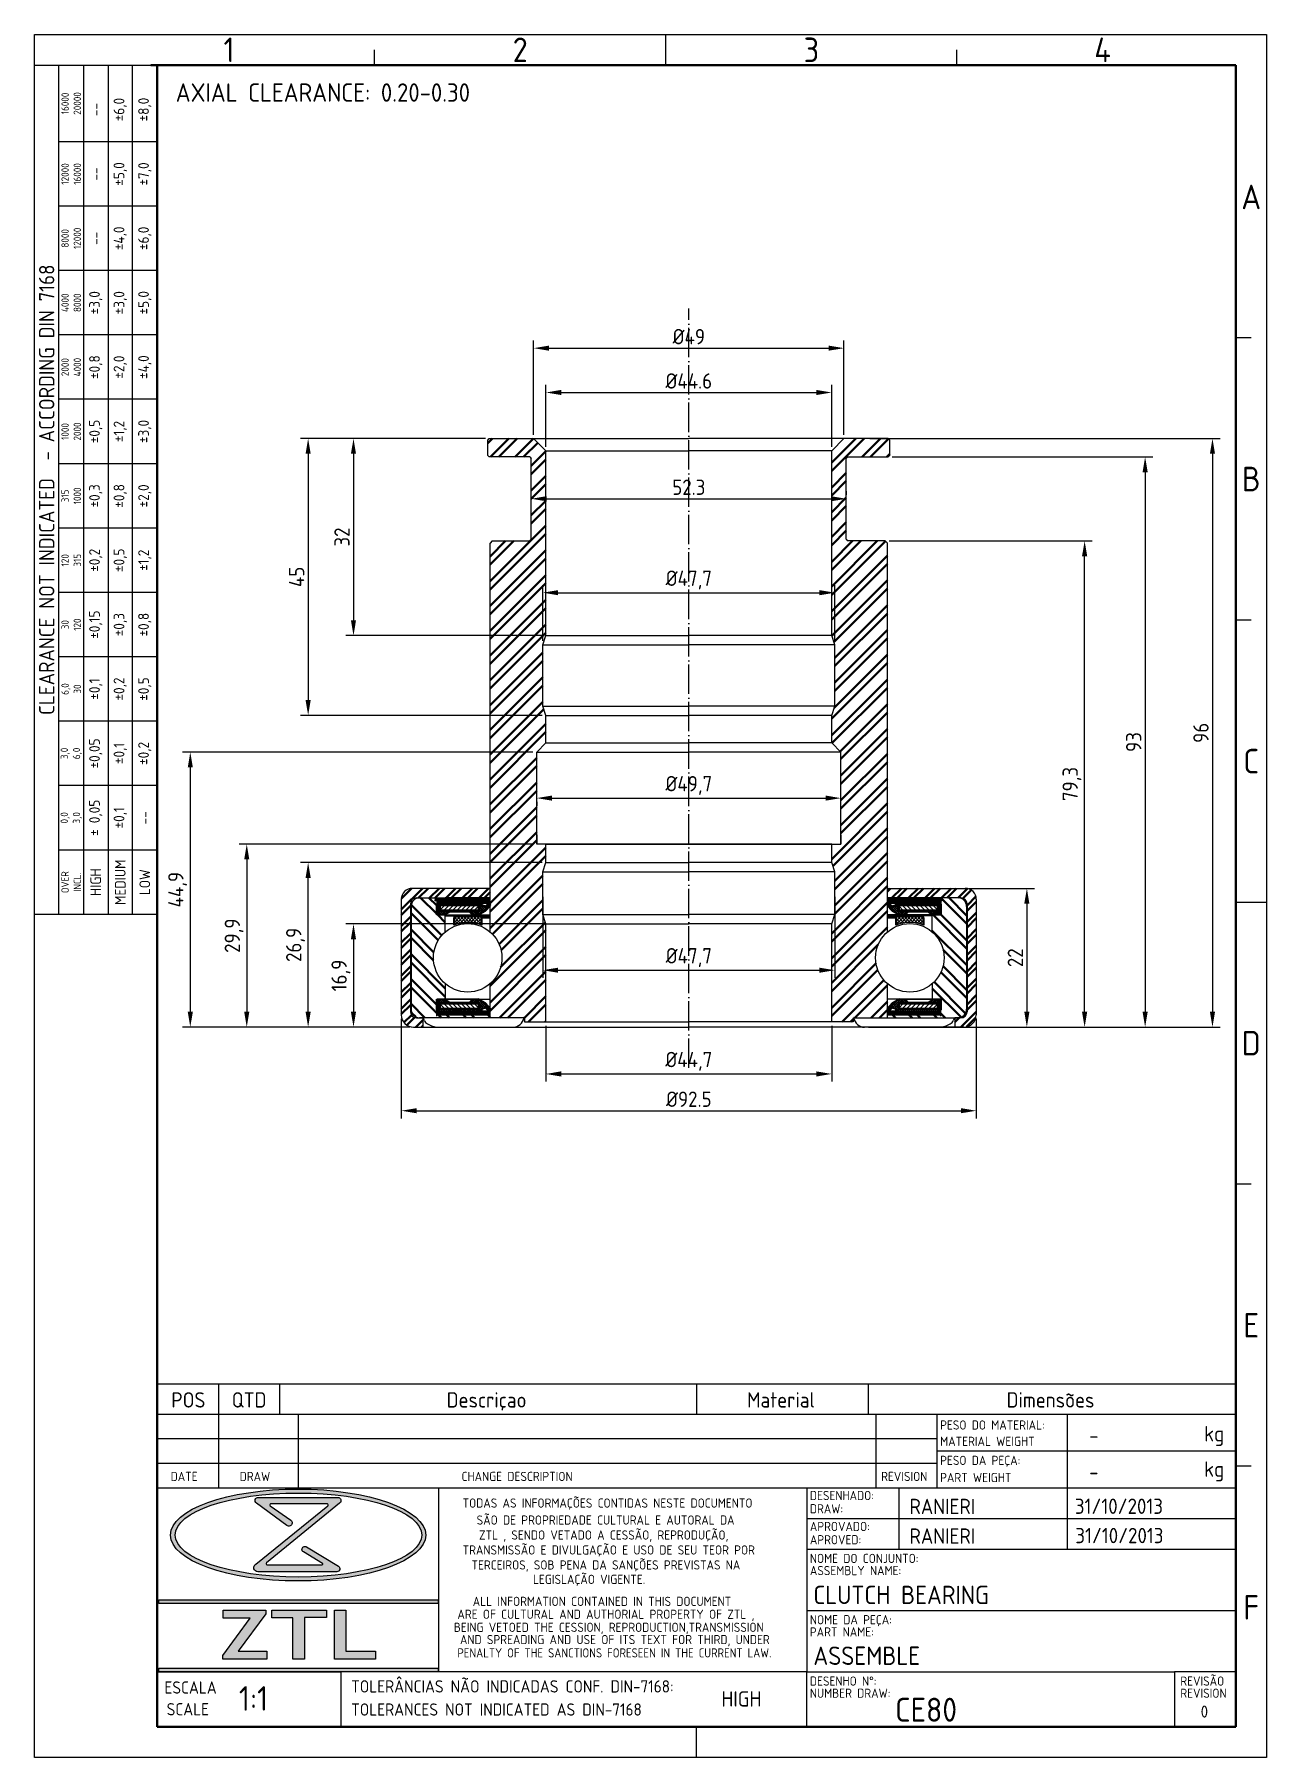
# Model space of a CAD drawing. Extents: x 0 to 201, y 0 to 281.
import ezdxf
from ezdxf.enums import TextEntityAlignment as Align

# ---------------------------------------------------------------- set-up
doc = ezdxf.new("R2010")
doc.units = 0
doc.linetypes.add('ACAD_ISO04W100', pattern=[30, 24, -3, 0, -3])
doc.layers.get('0').update_dxf_attribs({"linetype": 'CONTINUOUS'})
doc.layers.get('Defpoints').update_dxf_attribs({"linetype": 'CONTINUOUS'})
for name, color, linetype, lineweight in [('AM_0', 7, 'CONTINUOUS', 50), ('AM_4', 3, 'CONTINUOUS', 25), ('AM_6', 2, 'CONTINUOUS', 35), ('AM_8', 1, 'CONTINUOUS', 25), ('AM_BOR', 7, 'CONTINUOUS', 50)]:
    doc.layers.add(name, color=color, linetype=linetype, lineweight=lineweight)
doc.styles.add('ACISOTS', font='isocp.shx', dxfattribs={"height": 1})
doc.styles.get("Standard").update_dxf_attribs({"font": 'ISOCP.SHX'})
doc.dimstyles.new('ISO-25', dxfattribs={"dimtxt": 2.5, "dimasz": 2.5, "dimexe": 1.25, "dimexo": 0.625, "dimtad": 1, "dimtxsty": 'Standard', "dimcen": 2.5, "dimadec": 0, "dimazin": 0, "dimtfac": 1, "dimtmove": 0, "dimatfit": 3, "dimfxl": 1, "dimarcsym": 0})

msp = doc.modelspace()

# ---------------------------------------------------------------- texts
at = {"layer": 'AM_6'}
msp.add_text('AXIAL CLEARANCE: 0.20-0.30', height=3, dxfattribs=at).set_placement((23.049, 270.031))
at = {"layer": 'AM_8', "color": 7, "true_color": 0x000000, "char_height": 2.5, "attachment_point": 1}
for s, insert, width in [('\\FISOCP.SHX;\\W1.0000000000;\\T1.0000000000;\\o\\lPOS', (22.325, 59.575), 6.625), ('\\FISOCP.SHX;\\W1.0000000000;\\T1.0000000000;\\o\\lQTD', (32.179, 59.575), 6.875), ('\\FISOCP.SHX;\\W1.0000000000;\\T1.0000000000;\\o\\lDescriçao', (67.247, 59.575), 14.88125), ('\\FISOCP.SHX;\\W1.0000000000;\\T1.0000000000;\\o\\lMaterial', (116.25, 59.575), 12.875), ('\\FISOCP.SHX;\\W1.0000000000;\\T1.0000000000;\\o\\lDimensões', (158.589, 59.575), 16.1375)]:
    msp.add_mtext(s, dxfattribs=dict(at, insert=insert, width=width))

# ---------------------------------------------------------------- blocks, each defined once
blk = doc.blocks.new('A4 ZTL')
at = {"layer": 'AM_0'}
for p, q in [((196, 276), (19, 276)), ((20, 276), (20, 5)), ((196, 5), (196, 276)), ((20, 5), (196, 5))]:
    blk.add_line(p, q, dxfattribs=at)
at = {"layer": 'AM_BOR', "color": 135, "lineweight": 25}
for p, q in [((0, 0), (0, 281)), ((0, 281), (201, 281)), ((55.5, 276), (55.5, 278.5)), ((103, 276), (103, 281)), ((150.5, 276), (150.5, 278.5)), ((201, 281), (201, 0)), ((4, 137.5), (4, 276)), ((8, 276), (8, 137.5)), ((12, 276), (12, 137.5)), ((16, 137.5), (16, 276)), ((20, 263.5), (4, 263.5)), ((20, 253), (4, 253)), ((20, 242.5), (4, 242.5)), ((20, 232), (4, 232)), ((198.5, 231.5), (196, 231.5)), ((20, 221.5), (4, 221.5)), ((20, 211), (4, 211)), ((20, 200.5), (4, 200.5)), ((20, 190), (4, 190)), ((198.5, 185.5), (196, 185.5)), ((20, 179.5), (4, 179.5)), ((20, 169), (4, 169)), ((20, 158.5), (4, 158.5)), ((20, 148), (4, 148)), ((196, 139.5), (201, 139.5)), ((198.5, 93.5), (196, 93.5)), ((198.5, 47.5), (196, 47.5)), ((108, 0), (108, 5)), ((201, 0), (0, 0))]:
    blk.add_line(p, q, dxfattribs=at)
blk.add_lwpolyline([(20, 276), (20, 137.5), (0, 137.5), (0, 276)], close=True, dxfattribs=at)
at = {"layer": 'AM_BOR', "color": 135, "lineweight": 25, "style": 'ACISOTS'}
for s, p in [('1', (31.75, 278.5)), ('2', (79.25, 278.5)), ('3', (126.75, 278.5)), ('4', (174.25, 278.5)), ('A', (198.5, 254.5)), ('B', (198.5, 208.5)), ('C', (198.5, 162.5)), ('D', (198.5, 116.5)), ('E', (198.5, 70.5)), ('F', (198.5, 24.5))]:
    blk.add_text(s, height=4, dxfattribs=at).set_placement(p, align=Align.MIDDLE)
at = {"layer": 'AM_BOR', "color": 135, "lineweight": 25, "attachment_point": 5, "rotation": 90}
for s, insert, char_height, width in [('16000\\P20000', (6, 269.75), 1.2, 12.5), ('±6,0', (14, 268.75), 1.75, 10.5), ('±8,0', (18, 268.75), 1.75, 10.5), ('--', (10, 268.75), 1.75, 10.5), ('12000\\P16000', (6, 258.25), 1.2, 10.5), ('--', (10, 258.25), 1.75, 10.5), ('±5,0', (14, 258.25), 1.75, 10.5), ('±7,0', (18, 258.25), 1.75, 10.5), ('8000\\P12000', (6, 247.75), 1.2, 10.5), ('--', (10, 247.75), 1.75, 10.5), ('±4,0', (14, 247.75), 1.75, 10.5), ('±6,0', (18, 247.75), 1.75, 10.5), ('{\\Fisocp.shx|c0;CLEARANCE NOT INDICATED  - ACCORDING DIN 7168}', (2, 206.75), 2.5, 138.5), ('±3,0', (10, 237.25), 1.75, 10.5), ('±3,0', (14, 237.25), 1.75, 10.5), ('±5,0', (18, 237.25), 1.75, 10.5), ('4000\\P8000', (6, 237.25), 1.2, 10.5), ('2000\\P4000', (6, 226.75), 1.2, 10.5), ('±0,8', (10, 226.75), 1.75, 10.5), ('±2,0', (14, 226.75), 1.75, 10.5), ('±4,0', (18, 226.75), 1.75, 10.5), ('1000\\P2000', (6, 216.25), 1.2, 10.5), ('±0,5', (10, 216.25), 1.75, 10.5), ('±1,2', (14, 216.25), 1.75, 10.5), ('±3,0', (18, 216.25), 1.75, 10.5), ('315\\P1000', (6, 205.75), 1.2, 10.5), ('±0,3', (10, 205.75), 1.75, 10.5), ('±0,8', (14, 205.75), 1.75, 10.5), ('±2,0', (18, 205.75), 1.75, 10.5), ('±0,2', (10, 195.25), 1.75, 10.5), ('±0,5', (14, 195.25), 1.75, 10.5), ('±1,2', (18, 195.25), 1.75, 10.5), ('120\\P315', (6, 195.25), 1.2, 10.5), ('30\\P120', (6, 184.75), 1.2, 10.5), ('±0,15', (10, 184.75), 1.75, 10.5), ('±0,3', (14, 184.75), 1.75, 10.5), ('±0,8', (18, 184.75), 1.75, 10.5), ('6,0\\P30', (6, 174.25), 1.2, 10.5), ('±0,1', (10, 174.25), 1.75, 10.5), ('±0,2', (14, 174.25), 1.75, 10.5), ('±0,5', (18, 174.25), 1.75, 10.5), ('±0,05', (10, 163.75), 1.75, 10.5), ('3,0\\P6,0', (6, 163.75), 1.2, 10.5), ('±0,1', (14, 163.75), 1.75, 10.5), ('±0,2', (18, 163.75), 1.75, 10.5), ('± 0,05', (10, 153.25), 1.75, 10.5), ('\\pt4.79529;±0,1', (14, 153.25), 1.75, 10.5), ('0,0\\P3,0', (6, 153.25), 1.2, 10.5), ('--', (18, 153.25), 1.75, 10.5), ('MEDIUM', (14, 142.75), 1.75, 10.5), ('{\\Fisocp.shx|c0;OVER\\PINCL.}', (6, 142.75), 1.2, 10.5), ('HIGH', (10, 142.75), 1.75, 10.5), ('LOW', (18, 142.75), 1.75, 10.5)]:
    blk.add_mtext(s, dxfattribs=dict(at, insert=insert, char_height=char_height, width=width))
blk = doc.blocks.new('LEGENDAZTL-1')
at = {"layer": 'AM_8'}
h = blk.add_hatch(color=135, dxfattribs=at)
edge = h.paths.add_edge_path()
edge.add_ellipse((23.01, 31.29), major_axis=(20.82, 0), ratio=0.359907, start_angle=191.4592, end_angle=452.8175)
edge.add_ellipse((23.01, 31.29), major_axis=(20.82, 0), ratio=0.359907, start_angle=92.8175, end_angle=191.4592)
edge = h.paths.add_edge_path(flags=16)
edge.add_ellipse((23.07, 31.29), major_axis=(20.11, 0), ratio=0.340664, start_angle=93.067, end_angle=371.4592)
edge.add_ellipse((23.07, 31.29), major_axis=(20.11, 0), ratio=0.340664, start_angle=11.4592, end_angle=93.067)
h = blk.add_hatch(color=135, dxfattribs=at)
edge = h.paths.add_edge_path()
edge.add_line((27.86, 36.04), (16.14, 26.55))
edge.add_arc((16.46, 25.96), 0.662, 118.1409, 270)
edge.add_line((16.46, 25.3), (29.34, 25.3))
edge.add_arc((29.33, 25.79), 0.488, 271.9685, 418.9108)
edge.add_line((29.58, 26.21), (24.36, 29.35))
edge.add_arc((24.11, 28.95), 0.475, 58.6682, 238.8052)
edge.add_line((23.87, 28.54), (26.98, 26.65))
edge.add_arc((26.92, 26.56), 0.12, -90, 54.6545, ccw=False)
edge.add_line((26.92, 26.44), (17.93, 26.44))
edge.add_arc((17.96, 26.6), 0.167, 129.2364, 260.8226, ccw=False)
edge.add_line((17.86, 26.73), (29.79, 36.47))
edge.add_arc((29.47, 36.9), 0.529, 306.0702, 450)
edge.add_line((29.47, 37.43), (16.54, 37.43))
edge.add_arc((16.52, 36.92), 0.513, 87.7272, 233.7471)
edge.add_line((16.21, 36.5), (21.18, 32.86))
edge.add_arc((21.5, 33.28), 0.527, 232.4714, 414.7334)
edge.add_line((21.81, 33.71), (18.46, 36.07))
edge.add_arc((18.53, 36.2), 0.144, 90, 242.5235, ccw=False)
edge.add_line((18.53, 36.35), (27.78, 36.35))
edge.add_arc((27.75, 36.17), 0.176, -50.9964, 80.7655, ccw=False)
for points in [[(0.28, 20.1), (45.87, 20.1), (45.87, 20.7), (0.28, 20.7)], [(10.71, 11.65), (10.71, 11.05), (17.9, 11.05), (17.9, 12.32), (13.24, 12.32), (17.77, 18.44), (17.77, 19.04), (10.78, 19.04), (10.78, 17.71), (15.21, 17.71)], [(18.7, 17.78), (22.17, 17.78), (22.17, 11.05), (24.07, 11.05), (24.07, 17.84), (27.63, 17.84), (27.63, 19.04), (18.7, 19.04)], [(35.62, 11.02), (35.62, 12.32), (30.79, 12.32), (30.79, 19.04), (28.93, 19.04), (28.93, 11.02)], [(45.87, 9.6), (0.28, 9.6), (0.28, 9), (45.87, 9)]]:
    blk.add_hatch(color=135, dxfattribs=at).paths.add_polyline_path(points)
at = {"layer": 'AM_8', "color": 135}
for p, q in [((0, 51), (176, 51)), ((0, 51), (0, 0)), ((10, 51), (10, 39)), ((23, 51), (23, 39)), ((117.25, 51), (117.25, 39)), ((127.25, 39), (127.25, 51)), ((148.5, 51), (148.5, 45)), ((176, 0), (176, 51)), ((127.25, 47), (0, 47)), ((127.25, 45), (176, 45)), ((148.5, 45), (148.5, 39)), ((0, 43), (127.25, 43)), ((0, 39), (106, 39)), ((16.54, 37.43), (29.47, 37.43)), ((45.93, 39), (45.93, 9)), ((106, 39), (106, 20)), ((106, 39), (176, 39)), ((121, 39), (121, 29)), ((148.5, 39), (148.5, 29)), ((106, 34), (176, 34)), ((106, 29), (176, 29)), ((0.28, 20.1), (0.28, 20.7)), ((0.28, 20.7), (45.87, 20.7)), ((45.87, 20.1), (0.28, 20.1)), ((45.87, 20.7), (45.87, 20.1)), ((106, 20), (106, 9)), ((10.71, 11.65), (15.21, 17.71)), ((10.78, 17.71), (10.78, 19.04)), ((10.78, 19.04), (17.77, 19.04)), ((15.21, 17.71), (10.78, 17.71)), ((17.77, 18.44), (13.24, 12.32)), ((17.77, 19.04), (17.77, 18.44)), ((18.7, 17.78), (18.7, 19.04)), ((18.7, 19.04), (27.63, 19.04)), ((22.17, 17.78), (18.7, 17.78)), ((22.17, 11.05), (22.17, 17.78)), ((24.07, 17.84), (24.07, 11.05)), ((27.63, 17.84), (24.07, 17.84)), ((27.63, 19.04), (27.63, 17.84)), ((28.93, 11.02), (28.93, 19.04)), ((28.93, 19.04), (30.79, 19.04)), ((30.79, 19.04), (30.79, 12.32)), ((106, 19), (176, 19)), ((10.71, 11.05), (10.71, 11.65)), ((13.24, 12.32), (17.9, 12.32)), ((17.9, 12.32), (17.9, 11.05)), ((30.79, 12.32), (35.62, 12.32)), ((35.62, 12.32), (35.62, 11.02)), ((0, 9), (30, 9)), ((106, 9), (0, 9)), ((0.28, 9.6), (45.87, 9.6)), ((0.28, 9), (0.28, 9.6)), ((45.87, 9), (0.28, 9)), ((17.9, 11.05), (10.71, 11.05)), ((24.07, 11.05), (22.17, 11.05)), ((35.62, 11.02), (28.93, 11.02)), ((30, 9), (30, 0)), ((45.87, 9.6), (45.87, 9)), ((106, 0), (106, 9)), ((106, 9), (166, 9)), ((176, 9), (166, 9)), ((166, 9), (166, 0)), ((0, 0), (176, 0))]:
    blk.add_line(p, q, dxfattribs=at)
blk.add_lwpolyline([(16.54, 37.43), (29.47, 37.43, -0.726075), (29.79, 36.47), (17.86, 26.73, 0.646844), (17.93, 26.44), (26.92, 26.44, 0.730915), (26.98, 26.65), (23.87, 28.54, -1.001197), (24.36, 29.35), (29.58, 26.21, -0.746343), (29.34, 25.3), (16.46, 25.3, -0.780296), (16.14, 26.55), (27.86, 36.04, 0.647932), (27.78, 36.35), (18.53, 36.35, 0.78497), (18.46, 36.07), (21.81, 33.71, -1.019937), (21.18, 32.86), (16.21, 36.5, -0.740095), (16.54, 37.43, -0.257794)], format="xyb", dxfattribs=at)
for centre, major_axis, ratio in [((23.01, 31.29), (-20.82, 0), 0.359907), ((23.07, 31.29), (-20.11, 0), 0.340664)]:
    blk.add_ellipse(centre, major_axis=major_axis, ratio=ratio, dxfattribs=at)
for s, height, p in [('PESO DO MATERIAL:', 1.5, (127.75, 48.48)), ('kg', 2.5, (170.83, 46.56)), ('MATERIAL WEIGHT', 1.5, (127.75, 45.82)), ('PESO DA PEÇA:', 1.5, (127.75, 42.71)), ('kg', 2.5, (170.83, 40.79)), ('DATE', 1.5, (2.22, 40.09)), ('DRAW', 1.5, (13.48, 40.09)), ('CHANGE DESCRIPTION', 1.5, (49.68, 40.09)), ('REVISION', 1.5, (118.12, 40.09)), ('PART WEIGHT', 1.5, (127.75, 39.91)), ('TODAS AS INFORMAÇÕES CONTIDAS NESTE DOCUMENTO', 1.5, (49.85, 35.75)), ('DESENHADO:', 1.5, (106.5, 36.98)), ('SÃO DE PROPRIEDADE CULTURAL E AUTORAL DA', 1.5, (52.14, 32.98)), ('DRAW:', 1.5, (106.5, 34.82)), ('ZTL , SENDO VETADO A CESSÃO, REPRODUÇÃO,', 1.5, (52.53, 30.54)), ('APROVADO:', 1.5, (106.5, 31.93)), ('APROVED:', 1.5, (106.5, 29.77)), ('TRANSMISSÃO E DIVULGAÇÃO E USO DE SEU TEOR POR', 1.5, (49.85, 28.1)), ('NOME DO CONJUNTO:', 1.5, (106.5, 26.72)), ('TERCEIROS, SOB PENA DA SANÇÕES PREVISTAS NA', 1.5, (51.3, 25.66)), ('ASSEMBLY NAME:', 1.5, (106.5, 24.74)), ('LEGISLAÇÃO VIGENTE.', 1.5, (61.33, 23.31)), ('ALL INFORMATION CONTAINED IN THIS DOCUMENT', 1.5, (51.5, 19.72)), ('BEING VETOED THE CESSION, REPRODUCTION,TRANSMISSION', 1.5, (48.41, 15.49)), ('ARE OF CULTURAL AND AUTHORIAL PROPERTY OF ZTL ,', 1.5, (49, 17.62)), ('NOME DA PEÇA:', 1.5, (106.5, 16.72)), ('AND SPREADING AND USE OF ITS TEXT FOR THIRD, UNDER', 1.5, (49.42, 13.49)), ('PART NAME:', 1.5, (106.5, 14.74)), ('REVISÃO', 1.5, (166.93, 6.72)), ('ESCALA', 2, (1.21, 5.42)), ('TOLERÂNCIAS NÃO INDICADAS CONF. DIN-7168:', 2, (31.66, 5.6)), ('DESENHO N%%d:', 1.5, (106.5, 6.72)), ('NUMBER DRAW:', 1.5, (106.5, 4.74)), ('REVISION', 1.5, (166.93, 4.74)), ('SCALE', 2, (1.57, 1.88)), ('TOLERANCES NOT INDICATED AS DIN-7168', 2, (31.66, 1.83))]:
    blk.add_text(s, height=height, dxfattribs=at).set_placement(p)
at = {"layer": 'AM_8', "color": 135, "width": 0.95}
blk.add_text('PENALTY OF THE SANCTIONS FORESEEN IN THE CURRENT LAW.', height=1.5, dxfattribs=at).set_placement((48.99, 11.32))
at = {"layer": 'AM_8', "color": 135}
for tag, p in [('PESO1', (152.06, 47.53)), ('PESO', (152.06, 41.58))]:
    blk.add_attdef(tag, text='', height=2.5, dxfattribs=at).set_placement(p, align=Align.MIDDLE_LEFT)
for tag, p, height in [('DESN.', (122.75, 34.7), 2.5), ('DATADES', (149.73, 34.73), 2.5), ('APROV', (122.75, 29.87), 2.5), ('DATAAPROV', (149.81, 29.95), 2.5), ('CONJUNTO', (107.07, 20.02), 3), ('PEÇA', (107.07, 10.1), 3), ('NºDESENHO', (120.41, 0.84), 3.91)]:
    blk.add_attdef(tag, p, '', height=height, dxfattribs=at)
at = {"layer": 'AM_8', "color": 135, "style": 'ACISOTS'}
for tag, p, height in [('GEN-TITLE-SCA{12.7}', (13.36, 2.64), 4), ('GEN-TITLE-DWG{30.6}', (92.5, -2.65), 2)]:
    blk.add_attdef(tag, p, '', height=height, dxfattribs=at)
at = {"layer": 'AM_8', "color": 135}
for tag, height, p in [('TOL.N.IND', 2.5, (95.33, 4.56)), ('REV.', 1.96, (170.86, 2.49))]:
    blk.add_attdef(tag, text='', height=height, dxfattribs=at).set_placement(p, align=Align.MIDDLE_CENTER)
blk = doc.blocks.new('*D67')
at = {"layer": 'AM_4', "color": 0, "lineweight": -2, "transparency": 16777216}
for p, q in [((136.3, 215.11), (193.43, 215.11)), ((192.18, 212.61), (192.18, 121.61)), ((136.06, 119.11), (193.43, 119.11))]:
    blk.add_line(p, q, dxfattribs=at)
at = {"layer": 'AM_4', "color": 0, "transparency": 16777216}
for points in [[(191.76, 212.61), (192.59, 212.61), (192.18, 215.11)], [(191.76, 121.61), (192.59, 121.61), (192.18, 119.11)]]:
    blk.add_solid(points, dxfattribs=at)
at = {"layer": 'Defpoints', "color": 0, "transparency": 16777216}
for p in [(135.68, 215.11), (135.43, 119.11), (192.18, 119.11)]:
    blk.add_point(p, dxfattribs=at)
at = {"layer": 'AM_4', "color": 0, "transparency": 16777216, "insert": (190.3, 167.11), "char_height": 2.5, "attachment_point": 5, "rotation": 90}
blk.add_mtext('96', dxfattribs=at)
blk = doc.blocks.new('*D68')
at = {"layer": 'AM_4', "color": 0, "lineweight": -2, "transparency": 16777216}
for p, q in [((139.92, 212.11), (182.44, 212.11)), ((181.19, 209.61), (181.19, 121.61)), ((171.94, 119.11), (182.44, 119.11))]:
    blk.add_line(p, q, dxfattribs=at)
at = {"layer": 'AM_4', "color": 0, "transparency": 16777216}
for points in [[(180.78, 209.61), (181.61, 209.61), (181.19, 212.11)], [(180.78, 121.61), (181.61, 121.61), (181.19, 119.11)]]:
    blk.add_solid(points, dxfattribs=at)
at = {"layer": 'Defpoints', "color": 0, "transparency": 16777216}
for p in [(139.3, 212.11), (171.32, 119.11), (181.19, 119.11)]:
    blk.add_point(p, dxfattribs=at)
at = {"layer": 'AM_4', "color": 0, "transparency": 16777216, "insert": (179.32, 165.61), "char_height": 2.5, "attachment_point": 5, "rotation": 90}
blk.add_mtext('93', dxfattribs=at)
blk = doc.blocks.new('*D69')
at = {"layer": 'AM_4', "color": 0, "lineweight": -2, "transparency": 16777216}
for p, q in [((59.85, 120.48), (59.85, 104.23)), ((153.64, 120.48), (153.64, 104.23)), ((62.35, 105.48), (151.14, 105.48))]:
    blk.add_line(p, q, dxfattribs=at)
at = {"layer": 'AM_4', "color": 0, "transparency": 16777216}
for points in [[(62.35, 105.9), (62.35, 105.07), (59.85, 105.48)], [(151.14, 105.9), (151.14, 105.07), (153.64, 105.48)]]:
    blk.add_solid(points, dxfattribs=at)
at = {"layer": 'Defpoints', "color": 0, "transparency": 16777216}
for p in [(59.85, 121.11), (153.64, 121.11), (153.64, 105.48)]:
    blk.add_point(p, dxfattribs=at)
at = {"layer": 'AM_4', "color": 0, "transparency": 16777216, "insert": (106.75, 107.36), "char_height": 2.5, "attachment_point": 5}
blk.add_mtext('%%C92.5', dxfattribs=at)
blk = doc.blocks.new('*D70')
at = {"layer": 'AM_4', "color": 0, "lineweight": -2, "transparency": 16777216}
for p, q in [((83.43, 119.34), (83.43, 110.23)), ((130.06, 119.34), (130.06, 110.23)), ((85.93, 111.48), (127.56, 111.48))]:
    blk.add_line(p, q, dxfattribs=at)
at = {"layer": 'AM_4', "color": 0, "transparency": 16777216}
for points in [[(85.93, 111.9), (85.93, 111.06), (83.43, 111.48)], [(127.56, 111.9), (127.56, 111.06), (130.06, 111.48)]]:
    blk.add_solid(points, dxfattribs=at)
at = {"layer": 'Defpoints', "color": 0, "transparency": 16777216}
for p in [(83.43, 119.96), (130.06, 119.96), (130.06, 111.48)]:
    blk.add_point(p, dxfattribs=at)
at = {"layer": 'AM_4', "color": 0, "transparency": 16777216, "insert": (106.75, 113.54), "char_height": 2.5, "attachment_point": 5}
blk.add_mtext('%%C44,7', dxfattribs=at)
blk = doc.blocks.new('*D71')
at = {"layer": 'AM_4', "color": 0, "lineweight": -2, "transparency": 16777216}
for p, q in [((152.48, 141.75), (163.15, 141.75)), ((161.9, 139.25), (161.9, 121.61)), ((150.77, 119.11), (163.15, 119.11))]:
    blk.add_line(p, q, dxfattribs=at)
at = {"layer": 'AM_4', "color": 0, "transparency": 16777216}
for points in [[(161.48, 139.25), (162.31, 139.25), (161.9, 141.75)], [(161.48, 121.61), (162.31, 121.61), (161.9, 119.11)]]:
    blk.add_solid(points, dxfattribs=at)
at = {"layer": 'Defpoints', "color": 0, "transparency": 16777216}
for p in [(151.85, 141.75), (150.14, 119.11), (161.9, 119.11)]:
    blk.add_point(p, dxfattribs=at)
at = {"layer": 'AM_4', "color": 0, "transparency": 16777216, "insert": (160.02, 130.43), "char_height": 2.5, "attachment_point": 5, "rotation": 90}
blk.add_mtext('22', dxfattribs=at)
blk = doc.blocks.new('*D72')
at = {"layer": 'AM_4', "color": 0, "lineweight": -2, "transparency": 16777216}
for p, q in [((83.43, 213.73), (83.43, 223.86)), ((85.93, 222.61), (127.56, 222.61)), ((130.06, 213.73), (130.06, 223.86))]:
    blk.add_line(p, q, dxfattribs=at)
at = {"layer": 'AM_4', "color": 0, "transparency": 16777216}
for points in [[(85.93, 223.03), (85.93, 222.2), (83.43, 222.61)], [(127.56, 223.03), (127.56, 222.2), (130.06, 222.61)]]:
    blk.add_solid(points, dxfattribs=at)
at = {"layer": 'Defpoints', "color": 0, "transparency": 16777216}
for p in [(130.06, 222.61), (83.43, 213.11), (130.06, 213.11)]:
    blk.add_point(p, dxfattribs=at)
at = {"layer": 'AM_4', "color": 0, "transparency": 16777216, "insert": (106.75, 224.49), "char_height": 2.5, "attachment_point": 5}
blk.add_mtext('%%C44.6', dxfattribs=at)
blk = doc.blocks.new('*D73')
at = {"layer": 'AM_4', "color": 0, "lineweight": -2, "transparency": 16777216}
for p, q in [((81.05, 205.91), (81.05, 206.53)), ((83.55, 205.28), (129.95, 205.28)), ((132.45, 205.91), (132.45, 206.53))]:
    blk.add_line(p, q, dxfattribs=at)
at = {"layer": 'AM_4', "color": 0, "transparency": 16777216}
for points in [[(83.55, 205.7), (83.55, 204.87), (81.05, 205.28)], [(129.95, 205.7), (129.95, 204.87), (132.45, 205.28)]]:
    blk.add_solid(points, dxfattribs=at)
at = {"layer": 'Defpoints', "color": 0, "transparency": 16777216}
for p in [(81.05, 205.28), (132.45, 205.28), (132.45, 205.28)]:
    blk.add_point(p, dxfattribs=at)
at = {"layer": 'AM_4', "color": 0, "transparency": 16777216, "insert": (106.75, 207.16), "char_height": 2.5, "attachment_point": 5}
blk.add_mtext('52.3', dxfattribs=at)
blk = doc.blocks.new('*D74')
at = {"layer": 'AM_4', "color": 0, "lineweight": -2, "transparency": 16777216}
for p, q in [((81.43, 215.73), (81.43, 231.09)), ((132.06, 215.73), (132.06, 231.09)), ((83.93, 229.84), (129.56, 229.84))]:
    blk.add_line(p, q, dxfattribs=at)
at = {"layer": 'AM_4', "color": 0, "transparency": 16777216}
for points in [[(83.93, 230.26), (83.93, 229.43), (81.43, 229.84)], [(129.56, 230.26), (129.56, 229.43), (132.06, 229.84)]]:
    blk.add_solid(points, dxfattribs=at)
at = {"layer": 'Defpoints', "color": 0, "transparency": 16777216}
for p in [(132.06, 229.84), (81.43, 215.11), (132.06, 215.11)]:
    blk.add_point(p, dxfattribs=at)
at = {"layer": 'AM_4', "color": 0, "transparency": 16777216, "insert": (106.75, 231.72), "char_height": 2.5, "attachment_point": 5}
blk.add_mtext('%%C49', dxfattribs=at)
blk = doc.blocks.new('*D75')
at = {"layer": 'AM_4', "color": 0, "lineweight": -2, "transparency": 16777216}
for p, q in [((139.42, 198.41), (172.57, 198.41)), ((171.32, 121.61), (171.32, 195.91)), ((162.52, 119.11), (172.57, 119.11))]:
    blk.add_line(p, q, dxfattribs=at)
at = {"layer": 'AM_4', "color": 0, "transparency": 16777216}
for points in [[(170.9, 195.91), (171.74, 195.91), (171.32, 198.41)], [(170.9, 121.61), (171.74, 121.61), (171.32, 119.11)]]:
    blk.add_solid(points, dxfattribs=at)
at = {"layer": 'Defpoints', "color": 0, "transparency": 16777216}
for p in [(138.8, 198.41), (171.32, 198.41), (161.9, 119.11)]:
    blk.add_point(p, dxfattribs=at)
at = {"layer": 'AM_4', "color": 0, "transparency": 16777216, "insert": (169.26, 158.76), "char_height": 2.5, "attachment_point": 5, "rotation": 90}
blk.add_mtext('79,3', dxfattribs=at)
blk = doc.blocks.new('*D76')
at = {"layer": 'AM_4', "color": 0, "lineweight": -2, "transparency": 16777216}
for p, q in [((82.93, 182.09), (82.93, 191.21)), ((130.56, 182.09), (130.56, 191.21)), ((85.43, 189.96), (128.06, 189.96))]:
    blk.add_line(p, q, dxfattribs=at)
at = {"layer": 'AM_4', "color": 0, "transparency": 16777216}
for points in [[(85.43, 190.38), (85.43, 189.55), (82.93, 189.96)], [(128.06, 190.38), (128.06, 189.55), (130.56, 189.96)]]:
    blk.add_solid(points, dxfattribs=at)
at = {"layer": 'Defpoints', "color": 0, "transparency": 16777216}
for p in [(130.56, 189.96), (82.93, 181.46), (130.56, 181.46)]:
    blk.add_point(p, dxfattribs=at)
at = {"layer": 'AM_4', "color": 0, "transparency": 16777216, "insert": (106.75, 192.03), "char_height": 2.5, "attachment_point": 5}
blk.add_mtext('%%c47,7', dxfattribs=at)
blk = doc.blocks.new('*D77')
at = {"layer": 'AM_4', "color": 0, "lineweight": -2, "transparency": 16777216}
for p, q in [((131.56, 157.09), (131.56, 157.71)), ((81.93, 155.84), (81.93, 155.21)), ((84.43, 156.46), (129.06, 156.46))]:
    blk.add_line(p, q, dxfattribs=at)
at = {"layer": 'AM_4', "color": 0, "transparency": 16777216}
for points in [[(84.43, 156.88), (84.43, 156.05), (81.93, 156.46)], [(129.06, 156.88), (129.06, 156.05), (131.56, 156.46)]]:
    blk.add_solid(points, dxfattribs=at)
at = {"layer": 'Defpoints', "color": 0, "transparency": 16777216}
for p in [(81.93, 156.46), (131.56, 156.46), (131.56, 156.46)]:
    blk.add_point(p, dxfattribs=at)
at = {"layer": 'AM_4', "color": 0, "transparency": 16777216, "insert": (106.75, 158.53), "char_height": 2.5, "attachment_point": 5}
blk.add_mtext('%%C49,7', dxfattribs=at)
blk = doc.blocks.new('*D78')
at = {"layer": 'AM_4', "color": 0, "lineweight": -2, "transparency": 16777216}
for p, q in [((82.93, 140.34), (82.93, 127.15)), ((130.56, 140.34), (130.56, 127.15)), ((85.43, 128.4), (128.06, 128.4))]:
    blk.add_line(p, q, dxfattribs=at)
at = {"layer": 'AM_4', "color": 0, "transparency": 16777216}
for points in [[(85.43, 128.81), (85.43, 127.98), (82.93, 128.4)], [(128.06, 128.81), (128.06, 127.98), (130.56, 128.4)]]:
    blk.add_solid(points, dxfattribs=at)
at = {"layer": 'Defpoints', "color": 0, "transparency": 16777216}
for p in [(82.93, 140.96), (130.56, 140.96), (130.56, 128.4)]:
    blk.add_point(p, dxfattribs=at)
at = {"layer": 'AM_4', "color": 0, "transparency": 16777216, "insert": (106.75, 130.46), "char_height": 2.5, "attachment_point": 5}
blk.add_mtext('%%C47,7', dxfattribs=at)
blk = doc.blocks.new('*D79')
at = {"layer": 'AM_4', "color": 0, "lineweight": -2, "transparency": 16777216}
for p, q in [((82.81, 135.96), (50.8, 135.96)), ((52.05, 133.46), (52.05, 121.61)), ((61.23, 119.11), (50.8, 119.11))]:
    blk.add_line(p, q, dxfattribs=at)
at = {"layer": 'AM_4', "color": 0, "transparency": 16777216}
for points in [[(51.63, 133.46), (52.46, 133.46), (52.05, 135.96)], [(51.63, 121.61), (52.46, 121.61), (52.05, 119.11)]]:
    blk.add_solid(points, dxfattribs=at)
at = {"layer": 'Defpoints', "color": 0, "transparency": 16777216}
for p in [(83.43, 135.96), (52.05, 119.11), (61.85, 119.11)]:
    blk.add_point(p, dxfattribs=at)
at = {"layer": 'AM_4', "color": 0, "transparency": 16777216, "insert": (49.99, 127.53), "char_height": 2.5, "attachment_point": 5, "rotation": 90}
blk.add_mtext('16,9', dxfattribs=at)
blk = doc.blocks.new('*D80')
at = {"layer": 'AM_4', "color": 0, "lineweight": -2, "transparency": 16777216}
for p, q in [((82.81, 145.96), (43.4, 145.96)), ((44.65, 121.61), (44.65, 143.46)), ((48.72, 119.11), (43.4, 119.11))]:
    blk.add_line(p, q, dxfattribs=at)
at = {"layer": 'AM_4', "color": 0, "transparency": 16777216}
for points in [[(44.23, 143.46), (45.07, 143.46), (44.65, 145.96)], [(44.23, 121.61), (45.07, 121.61), (44.65, 119.11)]]:
    blk.add_solid(points, dxfattribs=at)
at = {"layer": 'Defpoints', "color": 0, "transparency": 16777216}
for p in [(44.65, 145.96), (83.43, 145.96), (49.34, 119.11)]:
    blk.add_point(p, dxfattribs=at)
at = {"layer": 'AM_4', "color": 0, "transparency": 16777216, "insert": (42.59, 132.53), "char_height": 2.5, "attachment_point": 5, "rotation": 90}
blk.add_mtext('26,9', dxfattribs=at)
blk = doc.blocks.new('*D81')
at = {"layer": 'AM_4', "color": 0, "lineweight": -2, "transparency": 16777216}
for p, q in [((81.31, 148.96), (33.38, 148.96)), ((34.63, 146.46), (34.63, 121.61)), ((60.6, 119.11), (33.38, 119.11))]:
    blk.add_line(p, q, dxfattribs=at)
at = {"layer": 'AM_4', "color": 0, "transparency": 16777216}
for points in [[(34.22, 146.46), (35.05, 146.46), (34.63, 148.96)], [(34.22, 121.61), (35.05, 121.61), (34.63, 119.11)]]:
    blk.add_solid(points, dxfattribs=at)
at = {"layer": 'Defpoints', "color": 0, "transparency": 16777216}
for p in [(81.93, 148.96), (34.63, 119.11), (61.23, 119.11)]:
    blk.add_point(p, dxfattribs=at)
at = {"layer": 'AM_4', "color": 0, "transparency": 16777216, "insert": (32.57, 134.03), "char_height": 2.5, "attachment_point": 5, "rotation": 90}
blk.add_mtext('29,9', dxfattribs=at)
blk = doc.blocks.new('*D82')
at = {"layer": 'AM_4', "color": 0, "lineweight": -2, "transparency": 16777216}
for p, q in [((81.31, 163.96), (24.17, 163.96)), ((25.42, 161.46), (25.42, 121.61)), ((51.42, 119.11), (24.17, 119.11))]:
    blk.add_line(p, q, dxfattribs=at)
at = {"layer": 'AM_4', "color": 0, "transparency": 16777216}
for points in [[(25.01, 161.46), (25.84, 161.46), (25.42, 163.96)], [(25.01, 121.61), (25.84, 121.61), (25.42, 119.11)]]:
    blk.add_solid(points, dxfattribs=at)
at = {"layer": 'Defpoints', "color": 0, "transparency": 16777216}
for p in [(81.93, 163.96), (25.42, 119.11), (52.05, 119.11)]:
    blk.add_point(p, dxfattribs=at)
at = {"layer": 'AM_4', "color": 0, "transparency": 16777216, "insert": (23.36, 141.53), "char_height": 2.5, "attachment_point": 5, "rotation": 90}
blk.add_mtext('44,9', dxfattribs=at)
blk = doc.blocks.new('*D83')
at = {"layer": 'AM_4', "color": 0, "lineweight": -2, "transparency": 16777216}
for p, q in [((73.57, 215.11), (50.8, 215.11)), ((52.05, 212.61), (52.05, 185.46)), ((82.81, 182.96), (50.8, 182.96))]:
    blk.add_line(p, q, dxfattribs=at)
at = {"layer": 'AM_4', "color": 0, "transparency": 16777216}
for points in [[(51.63, 212.61), (52.46, 212.61), (52.05, 215.11)], [(51.63, 185.46), (52.46, 185.46), (52.05, 182.96)]]:
    blk.add_solid(points, dxfattribs=at)
at = {"layer": 'Defpoints', "color": 0, "transparency": 16777216}
for p in [(74.2, 215.11), (52.05, 182.96), (83.43, 182.96)]:
    blk.add_point(p, dxfattribs=at)
at = {"layer": 'AM_4', "color": 0, "transparency": 16777216, "insert": (50.17, 199.04), "char_height": 2.5, "attachment_point": 5, "rotation": 90}
blk.add_mtext('32', dxfattribs=at)
blk = doc.blocks.new('*D84')
at = {"layer": 'AM_4', "color": 0, "lineweight": -2, "transparency": 16777216}
for p, q in [((51.42, 215.11), (43.4, 215.11)), ((44.65, 212.61), (44.65, 172.46)), ((82.81, 169.96), (43.4, 169.96))]:
    blk.add_line(p, q, dxfattribs=at)
at = {"layer": 'AM_4', "color": 0, "transparency": 16777216}
for points in [[(44.23, 212.61), (45.07, 212.61), (44.65, 215.11)], [(44.23, 172.46), (45.07, 172.46), (44.65, 169.96)]]:
    blk.add_solid(points, dxfattribs=at)
at = {"layer": 'Defpoints', "color": 0, "transparency": 16777216}
for p in [(52.05, 215.11), (44.65, 169.96), (83.43, 169.96)]:
    blk.add_point(p, dxfattribs=at)
at = {"layer": 'AM_4', "color": 0, "transparency": 16777216, "insert": (42.77, 192.54), "char_height": 2.5, "attachment_point": 5, "rotation": 90}
blk.add_mtext('45', dxfattribs=at)

# ---------------------------------------------------------------- dimensions: what is measured, and where the dimension line sits
at = {"layer": 'AM_4'}
for base, p1, p2, text, picture, middle in [((132.06, 229.845), (81.431, 215.108), (132.06, 215.108), '%%C49', '*D74', (106.746, 231.72)), ((130.06, 222.614), (83.431, 213.108), (130.06, 213.108), '%%C44.6', '*D72', (106.746, 224.489)), ((132.446, 205.283), (81.046, 205.283), (132.446, 205.283), '52.3', '*D73', (106.746, 207.158)), ((130.56, 189.964), (82.931, 181.463), (130.56, 181.463), '%%c47,7', '*D76', (106.746, 192.027)), ((131.56, 156.463), (81.931, 156.463), (131.56, 156.463), '%%C49,7', '*D77', (106.746, 158.525)), ((130.56, 128.397), (82.931, 140.963), (130.56, 140.963), '%%C47,7', '*D78', (106.746, 130.459)), ((153.641, 105.484), (59.851, 121.105), (153.641, 121.105), '%%C92.5', '*D69', (106.746, 107.36)), ((130.06, 111.481), (83.431, 119.963), (130.06, 119.963), '%%C44,7', '*D70', (106.746, 113.544))]:
    dim = msp.add_linear_dim(base=base, p1=p1, p2=p2, text=text, dimstyle='ISO-25', dxfattribs=at)
    dim.commit()
    dim.dimension.update_dxf_attribs({"geometry": picture, "text_midpoint": middle})
for base, p1, p2, text, picture, middle in [((44.649, 169.963), (52.048, 215.108), (83.431, 169.963), '45', '*D84', (42.774, 192.536)), ((52.048, 182.963), (74.196, 215.108), (83.431, 182.963), '32', '*D83', (50.173, 199.036)), ((25.425, 119.105), (81.931, 163.963), (52.048, 119.105), '44,9', '*D82', (23.362, 141.534)), ((34.634, 119.105), (81.931, 148.963), (61.226, 119.105), '29,9', '*D81', (32.572, 134.034)), ((44.649, 145.963), (49.341, 119.105), (83.431, 145.963), '26,9', '*D80', (42.587, 132.534)), ((161.896, 119.105), (151.851, 141.748), (150.141, 119.105), '22', '*D71', (160.021, 130.427))]:
    dim = msp.add_linear_dim(base=base, p1=p1, p2=p2, angle=90, text=text, dimstyle='ISO-25', dxfattribs=at)
    dim.commit()
    dim.dimension.update_dxf_attribs({"geometry": picture, "text_midpoint": middle})
for base, p1, p2, picture, middle in [((192.176, 119.105), (135.678, 215.108), (135.431, 119.105), '*D67', (190.301, 167.107)), ((181.195, 119.105), (139.296, 212.108), (171.32, 119.105), '*D68', (179.32, 165.607)), ((171.32, 198.408), (161.896, 119.105), (138.796, 198.408), '*D75', (169.258, 158.757))]:
    dim = msp.add_linear_dim(base=base, p1=p1, p2=p2, angle=90, dimstyle='ISO-25', dxfattribs=at)
    dim.commit()
    dim.dimension.update_dxf_attribs({"geometry": picture, "text_midpoint": middle})
dim = msp.add_linear_dim(base=(52.048, 119.105), p1=(83.431, 135.963), p2=(61.851, 119.105), angle=90, text='16,9', dimstyle='ISO-25', dxfattribs=at)
dim.commit()
dim.dimension.update_dxf_attribs({"geometry": '*D79', "text_midpoint": (52.048, 127.534), "dimtype": 160})

# ---------------------------------------------------------------- hatches: boundary and pattern name
at = {"layer": 'AM_0'}
h = msp.add_hatch(dxfattribs=at)
h.set_pattern_fill('ANSI32', color=1, scale=0.3)
h.set_pattern_definition([(45, (-274.3796, -47.7744), (-2.020558, 2.020558), []), (45, (-273.0326, -47.7744), (-2.020558, 2.020558), [])])
h.paths.add_polyline_path([(83.431, 213.108), (81.431, 215.108), (74.196, 215.108), (73.946, 214.858), (73.946, 212.358), (74.196, 212.108), (80.796, 212.108), (81.046, 211.858), (81.046, 198.708), (80.746, 198.408), (74.696, 198.408), (74.346, 198.058), (74.346, 139.057), (74.375, 139.03), (74.346, 138.997), (74.346, 134.636, -0.217055), (76.266, 130.421, -0.217055), (74.346, 126.207), (74.346, 122.095), (74.375, 122.062), (74.346, 122.035), (74.346, 120.646), (79.931, 120.646), (79.931, 119.963), (83.431, 119.963), (83.431, 135.963), (82.931, 137.463), (82.931, 144.463), (83.431, 145.963), (83.431, 148.963), (81.931, 148.963), (81.931, 150.463), (81.931, 163.963), (83.431, 165.463), (83.431, 169.963), (82.931, 171.463), (82.931, 181.463), (83.431, 182.963)])
h.paths.add_polyline_path([(139.146, 198.058), (138.796, 198.408), (132.746, 198.408), (132.446, 198.708), (132.446, 211.858), (132.696, 212.108), (139.296, 212.108), (139.546, 212.358), (139.546, 214.858), (139.296, 215.108), (132.06, 215.108), (130.06, 213.108), (130.06, 182.963), (130.56, 181.463), (130.56, 171.463), (130.06, 169.963), (130.06, 165.463), (131.56, 163.963), (131.56, 148.963), (130.06, 148.963), (130.06, 145.963), (130.56, 144.463), (130.56, 137.463), (130.06, 135.963), (130.06, 119.963), (133.56, 119.963), (133.56, 120.646), (139.146, 120.646), (139.146, 122.035), (139.116, 122.062), (139.146, 122.095), (139.146, 126.207, -0.217055), (137.226, 130.421, -0.217055), (139.146, 134.636), (139.146, 138.997), (139.116, 139.03), (139.146, 139.057)])
h = msp.add_hatch(dxfattribs=at)
h.set_pattern_fill('ANSI32', color=1, scale=0.2)
h.set_pattern_definition([(45, (-274.3796, -47.7744), (-1.3470384, 1.3470384), []), (45, (-273.4816, -47.7744), (-1.3470384, 1.3470384), [])])
h.paths.add_polyline_path([(73.129, 140.196), (74.346, 140.196), (74.346, 141.748), (74.246, 141.748), (61.641, 141.748, 0.4142136), (59.851, 139.958), (59.851, 121.105, 0.4142136), (61.851, 119.105), (63.351, 119.105), (63.351, 120.605), (62.351, 120.605, -0.4142136), (61.351, 121.605), (61.351, 139.196, -0.4142136), (62.351, 140.196)])
h.paths.add_polyline_path([(146.477, 140.196), (150.666, 140.196), (151.141, 140.196, -0.4142136), (152.141, 139.196), (152.141, 121.605, -0.4142136), (151.141, 120.605), (150.141, 120.605), (150.141, 119.105), (151.641, 119.105, 0.4142136), (153.641, 121.105), (153.641, 139.958, 0.4142136), (151.851, 141.748), (139.146, 141.748), (139.146, 140.196)])
h = msp.add_hatch(dxfattribs=at)
h.set_pattern_fill('ANSI32', color=1, scale=0.3, angle=90)
h.set_pattern_definition([(135, (-274.3796, -47.7744), (-2.020558, -2.020558), []), (135, (-274.3796, -46.4274), (-2.020558, -2.020558), [])])
h.paths.add_polyline_path([(65.618, 139.159), (65.618, 139.721), (65.34, 139.944), (65.618, 139.944), (65.618, 140.196), (62.825, 140.196, 0.4142136), (61.429, 138.8), (61.429, 122.043, 0.4142136), (62.825, 120.646), (74.346, 120.646), (74.346, 121.2), (65.618, 121.2), (65.618, 123.689), (67.015, 123.689), (67.015, 126.207, -0.217055), (65.095, 130.421, -0.217055), (67.015, 134.636), (67.015, 137.264), (66.875, 137.403), (65.618, 137.403)])
h.paths.add_polyline_path([(150.666, 140.196), (147.873, 140.196), (147.873, 139.944), (148.151, 139.944), (147.873, 139.721), (147.873, 137.403), (146.616, 137.403), (146.477, 137.264), (146.477, 134.636, -0.217055), (148.397, 130.421, -0.217055), (146.477, 126.207), (146.477, 123.689), (147.873, 123.689), (147.873, 121.933), (147.873, 121.2), (139.146, 121.2), (139.146, 120.646), (150.666, 120.646, 0.4142136), (152.062, 122.043), (152.062, 138.793, 0.415553)])
at = {"layer": 'AM_8'}
h = msp.add_hatch(dxfattribs=at)
h.set_pattern_fill('_U', color=256, scale=0.250789, angle=135, style=0, double=1, pattern_type=0)
h.set_pattern_definition([(225, (296.8268, 226.311), (-0.17733484, 0.17733484), []), (135, (296.8268, 226.311), (0.17733484, 0.17733484), [])])
edge = h.paths.add_edge_path()
edge.add_line((65.869, 139.41), (72.906, 139.41))
edge.add_line((72.906, 139.41), (72.906, 139.02))
edge.add_line((72.906, 139.02), (73.61, 138.79))
edge.add_line((73.61, 138.79), (74.069, 139.304))
edge.add_line((74.069, 139.304), (74.346, 139.057))
edge.add_line((74.346, 139.057), (74.346, 138.997))
edge.add_line((74.346, 138.997), (73.514, 138.067))
edge.add_line((73.514, 138.067), (72.395, 137.403))
edge.add_line((72.395, 137.403), (71.512, 137.403))
edge.add_line((71.512, 137.403), (70.969, 137.991))
edge.add_line((70.969, 137.991), (67.692, 137.991))
edge.add_line((67.692, 137.991), (66.797, 137.403))
edge.add_line((66.797, 137.403), (66.091, 137.403))
edge.add_line((66.091, 137.403), (65.968, 137.925))
edge.add_line((65.968, 137.925), (65.968, 137.403))
edge.add_line((65.968, 137.403), (65.869, 137.403))
edge.add_arc((65.869, 137.654), 0.251, 540, 630, ccw=False)
edge.add_line((65.618, 137.654), (65.618, 139.159))
edge.add_line((65.618, 139.159), (65.869, 139.41))
h.paths.add_polyline_path([(72.497, 138.144), (72.497, 139.01), (66.13, 139.01), (66.13, 138.144)], flags=16)
h = msp.add_hatch(dxfattribs=at)
h.set_pattern_fill('_U', color=256, scale=0.501579, angle=135, style=0, pattern_type=0)
h.set_pattern_definition([(225, (296.8268, 226.311), (-0.3546697, 0.3546697), [])])
h.paths.add_polyline_path([(72.497, 138.144), (66.13, 138.144), (66.13, 139.01), (72.497, 139.01)])
h = msp.add_hatch(dxfattribs=at)
h.set_pattern_fill('_U', color=256, scale=0.250789, angle=135, style=0, double=1, pattern_type=0)
h.set_pattern_definition([(315, (-83.33556, 226.311), (0.17733484, 0.17733484), []), (45, (-83.33556, 226.311), (-0.17733484, 0.17733484), [])])
edge = h.paths.add_edge_path()
edge.add_line((147.622, 139.41), (140.585, 139.41))
edge.add_line((140.585, 139.41), (140.585, 139.02))
edge.add_line((140.585, 139.02), (139.882, 138.79))
edge.add_line((139.882, 138.79), (139.422, 139.304))
edge.add_line((139.422, 139.304), (139.146, 139.057))
edge.add_line((139.146, 139.057), (139.146, 138.997))
edge.add_line((139.146, 138.997), (139.977, 138.067))
edge.add_line((139.977, 138.067), (141.096, 137.403))
edge.add_line((141.096, 137.403), (141.979, 137.403))
edge.add_line((141.979, 137.403), (142.522, 137.991))
edge.add_line((142.522, 137.991), (145.799, 137.991))
edge.add_line((145.799, 137.991), (146.694, 137.403))
edge.add_line((146.694, 137.403), (147.401, 137.403))
edge.add_line((147.401, 137.403), (147.524, 137.925))
edge.add_line((147.524, 137.925), (147.524, 137.403))
edge.add_line((147.524, 137.403), (147.622, 137.403))
edge.add_arc((147.622, 137.654), 0.251, -90, 0)
edge.add_line((147.873, 137.654), (147.873, 139.159))
edge.add_line((147.873, 139.159), (147.622, 139.41))
h.paths.add_polyline_path([(140.994, 138.144), (140.994, 139.01), (147.361, 139.01), (147.361, 138.144)], flags=16)
h = msp.add_hatch(dxfattribs=at)
h.set_pattern_fill('_U', color=256, scale=0.501579, angle=135, style=0, pattern_type=0)
h.set_pattern_definition([(315, (-83.33556, 226.311), (0.3546697, 0.3546697), [])])
h.paths.add_polyline_path([(140.994, 138.144), (147.361, 138.144), (147.361, 139.01), (140.994, 139.01)])
h = msp.add_hatch(dxfattribs=at)
h.set_pattern_fill('_U', color=256, scale=0.250789, angle=135, style=0, double=1, pattern_type=0)
h.set_pattern_definition([(135, (296.8268, 34.78094), (-0.17733484, -0.17733484), []), (225, (296.8268, 34.78094), (0.17733484, -0.17733484), [])])
edge = h.paths.add_edge_path()
edge.add_line((65.869, 121.682), (72.906, 121.682))
edge.add_line((72.906, 121.682), (72.906, 122.072))
edge.add_line((72.906, 122.072), (73.61, 122.302))
edge.add_line((73.61, 122.302), (74.069, 121.788))
edge.add_line((74.069, 121.788), (74.346, 122.035))
edge.add_line((74.346, 122.035), (74.346, 122.095))
edge.add_line((74.346, 122.095), (73.514, 123.025))
edge.add_line((73.514, 123.025), (72.395, 123.689))
edge.add_line((72.395, 123.689), (71.512, 123.689))
edge.add_line((71.512, 123.689), (70.969, 123.101))
edge.add_line((70.969, 123.101), (67.692, 123.101))
edge.add_line((67.692, 123.101), (66.797, 123.689))
edge.add_line((66.797, 123.689), (66.091, 123.689))
edge.add_line((66.091, 123.689), (65.968, 123.167))
edge.add_line((65.968, 123.167), (65.968, 123.689))
edge.add_line((65.968, 123.689), (65.869, 123.689))
edge.add_arc((65.869, 123.438), 0.251, -270, -180)
edge.add_line((65.618, 123.438), (65.618, 121.933))
edge.add_line((65.618, 121.933), (65.869, 121.682))
h.paths.add_polyline_path([(72.497, 122.948), (72.497, 122.082), (66.13, 122.082), (66.13, 122.948)], flags=16)
h = msp.add_hatch(dxfattribs=at)
h.set_pattern_fill('_U', color=256, scale=0.250789, angle=135, style=0, double=1, pattern_type=0)
h.set_pattern_definition([(45, (-83.33556, 34.78094), (0.17733484, -0.17733484), []), (315, (-83.33556, 34.78094), (-0.17733484, -0.17733484), [])])
edge = h.paths.add_edge_path()
edge.add_line((147.622, 121.682), (140.585, 121.682))
edge.add_line((140.585, 121.682), (140.585, 122.072))
edge.add_line((140.585, 122.072), (139.882, 122.302))
edge.add_line((139.882, 122.302), (139.422, 121.788))
edge.add_line((139.422, 121.788), (139.146, 122.035))
edge.add_line((139.146, 122.035), (139.146, 122.095))
edge.add_line((139.146, 122.095), (139.977, 123.025))
edge.add_line((139.977, 123.025), (141.096, 123.689))
edge.add_line((141.096, 123.689), (141.979, 123.689))
edge.add_line((141.979, 123.689), (142.522, 123.101))
edge.add_line((142.522, 123.101), (145.799, 123.101))
edge.add_line((145.799, 123.101), (146.694, 123.689))
edge.add_line((146.694, 123.689), (147.401, 123.689))
edge.add_line((147.401, 123.689), (147.524, 123.167))
edge.add_line((147.524, 123.167), (147.524, 123.689))
edge.add_line((147.524, 123.689), (147.622, 123.689))
edge.add_arc((147.622, 123.438), 0.251, 720, 810, ccw=False)
edge.add_line((147.873, 123.438), (147.873, 121.933))
edge.add_line((147.873, 121.933), (147.622, 121.682))
h.paths.add_polyline_path([(140.994, 122.948), (140.994, 122.082), (147.361, 122.082), (147.361, 122.948)], flags=16)
h = msp.add_hatch(dxfattribs=at)
h.set_pattern_fill('_U', color=256, scale=0.501579, angle=135, style=0, pattern_type=0)
h.set_pattern_definition([(135, (296.8268, 34.78094), (-0.3546697, -0.3546697), [])])
h.paths.add_polyline_path([(72.497, 122.948), (66.13, 122.948), (66.13, 122.082), (72.497, 122.082)])
h = msp.add_hatch(dxfattribs=at)
h.set_pattern_fill('_U', color=256, scale=0.501579, angle=135, style=0, pattern_type=0)
h.set_pattern_definition([(45, (-83.33556, 34.78094), (0.3546697, -0.3546697), [])])
h.paths.add_polyline_path([(140.994, 122.948), (147.361, 122.948), (147.361, 122.082), (140.994, 122.082)])

# ---------------------------------------------------------------- linework, layer by layer
at = {"linetype": 'ACAD_ISO04W100', "ltscale": 0.2}
msp.add_line((106.746, 112.464), (106.746, 236.304), dxfattribs=at)
for p, q in [((73.946, 214.858), (74.196, 215.108)), ((73.946, 212.358), (73.946, 214.858)), ((74.196, 215.108), (81.431, 215.108)), ((83.431, 213.108), (81.431, 215.108)), ((81.431, 215.108), (106.746, 215.108)), ((132.06, 215.108), (106.746, 215.108)), ((130.06, 213.108), (132.06, 215.108)), ((139.296, 215.108), (132.06, 215.108)), ((139.546, 214.858), (139.296, 215.108)), ((139.546, 212.358), (139.546, 214.858)), ((73.946, 212.358), (74.196, 212.108)), ((80.796, 212.108), (74.196, 212.108)), ((80.796, 212.108), (81.046, 211.858)), ((81.046, 198.708), (81.046, 211.858)), ((83.431, 182.963), (83.431, 213.108)), ((83.431, 213.108), (106.746, 213.108)), ((130.06, 213.108), (106.746, 213.108)), ((130.06, 182.963), (130.06, 213.108)), ((132.696, 212.108), (132.446, 211.858)), ((132.446, 198.708), (132.446, 211.858)), ((132.696, 212.108), (139.296, 212.108)), ((139.546, 212.358), (139.296, 212.108)), ((74.696, 198.408), (74.346, 198.058)), ((74.346, 134.636), (74.346, 198.058)), ((74.696, 198.408), (80.746, 198.408)), ((81.046, 198.708), (80.746, 198.408)), ((132.446, 198.708), (132.746, 198.408)), ((138.796, 198.408), (132.746, 198.408)), ((138.796, 198.408), (139.146, 198.058)), ((139.146, 134.636), (139.146, 198.058)), ((82.931, 181.463), (83.431, 182.963)), ((83.431, 182.963), (106.746, 182.963)), ((84.431, 182.963), (84.431, 182.963)), ((130.06, 182.963), (106.746, 182.963)), ((129.06, 182.963), (129.06, 182.963)), ((129.06, 182.963), (129.06, 182.963)), ((129.06, 182.963), (129.06, 182.963)), ((130.56, 181.463), (130.06, 182.963)), ((82.931, 171.463), (82.931, 181.463)), ((82.931, 181.463), (106.746, 181.463)), ((130.56, 181.463), (106.746, 181.463)), ((130.56, 171.463), (130.56, 181.463)), ((83.431, 169.963), (82.931, 171.463)), ((82.931, 171.463), (106.746, 171.463)), ((130.56, 171.463), (106.746, 171.463)), ((130.06, 169.963), (130.56, 171.463)), ((83.431, 165.463), (83.431, 169.963)), ((83.431, 169.963), (106.746, 169.963)), ((84.431, 169.963), (84.431, 169.963)), ((130.06, 169.963), (106.746, 169.963)), ((129.06, 169.963), (129.06, 169.963)), ((130.06, 165.463), (130.06, 169.963)), ((130.06, 165.463), (130.06, 169.963)), ((81.931, 163.963), (83.431, 165.463)), ((81.931, 163.963), (106.746, 163.963)), ((81.931, 148.963), (81.931, 163.963)), ((83.431, 165.463), (106.746, 165.463)), ((130.06, 165.463), (106.746, 165.463)), ((131.56, 163.963), (106.746, 163.963)), ((131.56, 163.963), (130.06, 165.463)), ((131.56, 148.963), (131.56, 163.963)), ((81.931, 150.463), (81.931, 148.963)), ((83.431, 148.963), (81.931, 148.963)), ((130.06, 148.963), (83.431, 148.963)), ((83.431, 148.963), (83.431, 148.963)), ((83.431, 148.963), (106.746, 148.963)), ((83.431, 148.963), (83.431, 148.963)), ((83.431, 148.963), (130.06, 148.963)), ((83.431, 148.963), (106.746, 148.963)), ((83.431, 148.963), (83.431, 148.963)), ((83.431, 145.963), (83.431, 148.963)), ((130.06, 148.963), (106.746, 148.963)), ((130.06, 148.963), (130.06, 148.963)), ((130.06, 148.963), (131.56, 148.963)), ((130.06, 145.963), (130.06, 148.963)), ((131.56, 150.463), (131.56, 148.963)), ((82.931, 144.463), (83.431, 145.963)), ((82.931, 137.463), (82.931, 144.463)), ((82.931, 144.463), (106.746, 144.463)), ((83.431, 145.963), (106.746, 145.963)), ((84.431, 145.963), (84.431, 145.963)), ((130.06, 145.963), (106.746, 145.963)), ((130.56, 144.463), (106.746, 144.463)), ((129.06, 145.963), (129.06, 145.963)), ((129.06, 145.963), (129.06, 145.963)), ((129.06, 145.963), (129.06, 145.963)), ((130.56, 144.463), (130.06, 145.963)), ((130.56, 137.463), (130.56, 144.463)), ((74.346, 141.748), (61.641, 141.748)), ((74.246, 141.748), (74.346, 141.748)), ((139.146, 141.748), (151.851, 141.748)), ((139.246, 141.748), (139.146, 141.748)), ((59.851, 139.958), (59.851, 121.105)), ((61.351, 139.196), (61.351, 121.605)), ((61.429, 138.8), (61.429, 122.043)), ((62.351, 140.196), (73.129, 140.196)), ((62.825, 140.196), (74.346, 140.196)), ((65.618, 140.196), (65.618, 137.403)), ((74.346, 140.196), (67.015, 140.196)), ((150.666, 140.196), (139.146, 140.196)), ((139.146, 140.196), (146.477, 140.196)), ((151.141, 140.196), (140.363, 140.196)), ((147.873, 140.196), (147.873, 137.403)), ((152.062, 138.8), (152.062, 122.043)), ((152.141, 139.196), (152.141, 121.605)), ((153.641, 139.958), (153.641, 121.105)), ((65.618, 137.403), (74.346, 137.403)), ((66.875, 137.403), (65.618, 137.403)), ((66.875, 137.403), (67.015, 137.264)), ((67.015, 134.636), (67.015, 137.264)), ((67.015, 137.264), (74.346, 137.264)), ((72.731, 137.188), (74.346, 137.188)), ((83.431, 135.963), (82.931, 137.463)), ((82.931, 137.463), (106.746, 137.463)), ((83.431, 119.963), (83.431, 135.963)), ((83.431, 135.963), (106.746, 135.963)), ((84.431, 135.963), (84.431, 135.963)), ((130.56, 137.463), (106.746, 137.463)), ((130.06, 135.963), (106.746, 135.963)), ((129.06, 135.963), (129.06, 135.963)), ((130.06, 135.963), (130.56, 137.463)), ((130.06, 119.963), (130.06, 135.963)), ((147.873, 137.403), (139.146, 137.403)), ((146.477, 137.264), (139.146, 137.264)), ((140.76, 137.188), (139.146, 137.188)), ((146.616, 137.403), (146.477, 137.264)), ((146.477, 134.636), (146.477, 137.264)), ((146.616, 137.403), (147.873, 137.403)), ((65.618, 120.896), (65.618, 123.689)), ((65.618, 123.689), (74.346, 123.689)), ((65.618, 123.689), (74.346, 123.689)), ((72.395, 123.689), (65.618, 123.689)), ((67.015, 126.207), (67.015, 123.689)), ((74.346, 120.896), (74.346, 126.207)), ((74.346, 120.646), (74.346, 126.207)), ((74.346, 120.646), (74.346, 126.207)), ((139.146, 120.896), (139.146, 126.207)), ((139.146, 120.646), (139.146, 126.207)), ((139.146, 120.646), (139.146, 126.207)), ((147.873, 123.689), (139.146, 123.689)), ((147.873, 123.689), (139.146, 123.689)), ((141.096, 123.689), (147.873, 123.689)), ((146.477, 126.207), (146.477, 123.689)), ((147.873, 120.896), (147.873, 123.689)), ((79.851, 120.895), (79.851, 120.895)), ((133.641, 120.895), (133.641, 120.895)), ((61.851, 119.105), (78.061, 119.105)), ((62.351, 120.605), (63.351, 120.605)), ((62.547, 120.699), (62.547, 120.699)), ((79.931, 120.646), (62.825, 120.646)), ((63.351, 120.605), (63.351, 119.105)), ((66.083, 119.105), (75.947, 119.105)), ((78.061, 119.105), (106.746, 119.105)), ((79.931, 120.646), (79.931, 119.963)), ((79.931, 119.963), (83.431, 119.963)), ((83.431, 119.963), (106.746, 119.963)), ((130.06, 119.963), (106.746, 119.963)), ((135.431, 119.105), (106.746, 119.105)), ((133.56, 119.963), (130.06, 119.963)), ((133.56, 120.646), (150.666, 120.646)), ((133.56, 120.646), (133.56, 119.963)), ((151.641, 119.105), (135.431, 119.105)), ((147.408, 119.105), (137.544, 119.105)), ((151.141, 120.605), (150.141, 120.605)), ((150.141, 120.605), (150.141, 119.105)), ((150.944, 120.699), (150.944, 120.699))]:
    msp.add_line(p, q)
for centre in [(70.68, 130.421), (70.68, 130.421), (142.811, 130.421), (142.811, 130.421)]:
    msp.add_circle(centre, 5.586)
for centre, radius, start, end in [((61.641, 139.958), 1.79, 90, 180), ((151.851, 139.958), 1.79, 0, 90), ((62.351, 139.196), 1, 90, 180), ((62.825, 138.8), 1.396, 90, 180), ((150.666, 138.8), 1.396, 0, 90), ((151.141, 139.196), 1, 0, 90), ((70.68, 130.308), 5.881, 67.6052, 112.20945), ((142.811, 130.308), 5.881, 67.79055, 112.3948), ((61.851, 121.105), 2, 180, 270), ((62.351, 121.605), 1, 180, 270), ((62.825, 122.043), 1.396, 180, 270), ((150.666, 122.043), 1.396, 270, 0), ((151.141, 121.605), 1, 270, 0), ((151.641, 121.105), 2, 270, 0), ((62.908, 120.022), 0.732, 15.38242, 52.78395), ((64.562, 120.535), 1, 198.56953, 242.45251), ((66.858, 124.938), 5.966, 242.45251, 256.7017), ((65.716, 120.105), 1, 256.7017, 270), ((78.061, 120.895), 1.79, 270, 352.01179), ((135.431, 120.895), 1.79, 187.98821, 270), ((147.775, 120.105), 1, 270, 283.2983), ((146.633, 124.938), 5.966, 283.2983, 297.54749), ((148.93, 120.535), 1, 297.54749, 341.43047), ((150.583, 120.022), 0.732, 127.21605, 164.61758)]:
    msp.add_arc(centre, radius, start, end)
at = {"layer": 'AM_0'}
for p, q in [((65.34, 139.944), (65.591, 139.743)), ((65.34, 139.944), (74.346, 139.944)), ((65.591, 139.743), (74.346, 139.743)), ((65.618, 139.159), (65.869, 139.41)), ((65.618, 139.159), (65.618, 137.403)), ((65.869, 139.691), (65.869, 139.39)), ((65.869, 139.41), (72.906, 139.41)), ((65.968, 137.925), (65.968, 137.403)), ((66.091, 137.403), (65.968, 137.925)), ((67.692, 137.991), (66.797, 137.403)), ((70.969, 137.991), (67.692, 137.991)), ((71.512, 137.403), (70.969, 137.991)), ((73.514, 138.067), (72.395, 137.403)), ((72.906, 139.41), (74.346, 139.41)), ((72.906, 139.41), (72.906, 139.02)), ((72.906, 139.02), (73.61, 138.79)), ((74.375, 139.03), (73.514, 138.067)), ((73.61, 138.79), (74.069, 139.304)), ((74.069, 139.304), (74.346, 139.304)), ((74.069, 139.304), (74.375, 139.03)), ((139.422, 139.304), (139.116, 139.03)), ((139.116, 139.03), (139.977, 138.067)), ((148.151, 139.944), (139.146, 139.944)), ((147.9, 139.743), (139.146, 139.743)), ((140.585, 139.41), (139.146, 139.41)), ((139.422, 139.304), (139.146, 139.304)), ((139.882, 138.79), (139.422, 139.304)), ((140.585, 139.02), (139.882, 138.79)), ((139.977, 138.067), (141.096, 137.403)), ((140.585, 139.41), (140.585, 139.02)), ((147.622, 139.41), (140.585, 139.41)), ((141.979, 137.403), (142.522, 137.991)), ((142.522, 137.991), (145.799, 137.991)), ((145.799, 137.991), (146.694, 137.403)), ((147.401, 137.403), (147.524, 137.925)), ((147.524, 137.925), (147.524, 137.403)), ((147.622, 139.691), (147.622, 139.39)), ((147.873, 139.159), (147.622, 139.41)), ((147.873, 139.159), (147.873, 137.403)), ((148.151, 139.944), (147.9, 139.743)), ((68.647, 137.188), (68.457, 136.998)), ((68.457, 136.998), (68.457, 135.753)), ((72.731, 137.188), (68.647, 137.188)), ((72.713, 137.188), (72.731, 137.188)), ((72.921, 136.998), (72.731, 137.188)), ((72.903, 136.998), (74.346, 136.998)), ((72.921, 136.998), (72.921, 135.746)), ((140.588, 136.998), (139.146, 136.998)), ((140.57, 136.998), (140.76, 137.188)), ((140.57, 136.998), (140.57, 135.746)), ((140.76, 137.188), (144.844, 137.188)), ((140.778, 137.188), (140.76, 137.188)), ((144.844, 137.188), (145.034, 136.998)), ((145.034, 136.998), (145.034, 135.753)), ((65.618, 121.933), (65.618, 123.689)), ((65.968, 123.167), (65.968, 123.689)), ((66.091, 123.689), (65.968, 123.167)), ((67.692, 123.101), (66.797, 123.689)), ((71.512, 123.689), (70.969, 123.101)), ((73.514, 123.025), (72.395, 123.689)), ((139.977, 123.025), (141.096, 123.689)), ((141.979, 123.689), (142.522, 123.101)), ((145.799, 123.101), (146.694, 123.689)), ((147.401, 123.689), (147.524, 123.167)), ((147.524, 123.167), (147.524, 123.689)), ((147.873, 121.933), (147.873, 123.689)), ((65.618, 121.933), (65.869, 121.682)), ((65.618, 121.2), (65.869, 121.401)), ((65.618, 121.2), (74.346, 121.2)), ((65.869, 121.401), (65.869, 121.702)), ((65.869, 121.682), (72.906, 121.682)), ((65.869, 121.401), (74.346, 121.401)), ((70.969, 123.101), (67.692, 123.101)), ((72.906, 122.072), (73.61, 122.302)), ((72.906, 121.682), (72.906, 122.072)), ((72.906, 121.682), (74.346, 121.682)), ((74.375, 122.062), (73.514, 123.025)), ((73.61, 122.302), (74.069, 121.788)), ((74.069, 121.788), (74.375, 122.062)), ((74.069, 121.788), (74.346, 121.788)), ((139.116, 122.062), (139.977, 123.025)), ((139.422, 121.788), (139.116, 122.062)), ((139.422, 121.788), (139.146, 121.788)), ((140.585, 121.682), (139.146, 121.682)), ((147.622, 121.401), (139.146, 121.401)), ((147.873, 121.2), (139.146, 121.2)), ((139.882, 122.302), (139.422, 121.788)), ((140.585, 122.072), (139.882, 122.302)), ((140.585, 121.682), (140.585, 122.072)), ((147.622, 121.682), (140.585, 121.682)), ((142.522, 123.101), (145.799, 123.101)), ((147.873, 121.933), (147.622, 121.682)), ((147.622, 121.401), (147.622, 121.702)), ((147.873, 121.2), (147.622, 121.401))]:
    msp.add_line(p, q, dxfattribs=at)
for points in [[(72.497, 139.01), (72.497, 138.144), (66.13, 138.144), (66.13, 139.01)], [(140.994, 139.01), (140.994, 138.144), (147.361, 138.144), (147.361, 139.01)], [(72.497, 122.082), (72.497, 122.948), (66.13, 122.948), (66.13, 122.082)], [(140.994, 122.082), (140.994, 122.948), (147.361, 122.948), (147.361, 122.082)]]:
    msp.add_lwpolyline(points, close=True, dxfattribs=at)
at = {"layer": 'AM_8'}
for p, q in [((68.457, 136.689), (68.956, 137.188)), ((68.457, 136.151), (69.493, 137.188)), ((68.457, 136.545), (69.044, 135.957)), ((68.457, 136.008), (68.64, 135.824)), ((68.499, 137.04), (69.475, 136.065)), ((68.683, 135.84), (70.031, 137.188)), ((68.889, 137.188), (69.934, 136.142)), ((69.426, 137.188), (70.43, 136.184)), ((69.437, 136.056), (70.568, 137.188)), ((69.963, 137.188), (70.969, 136.182)), ((70.076, 136.158), (71.105, 137.188)), ((70.5, 137.188), (71.566, 136.122)), ((70.644, 136.189), (71.642, 137.188)), ((71.038, 137.188), (72.249, 135.976)), ((71.162, 136.17), (72.18, 137.188)), ((71.575, 137.188), (72.921, 135.842)), ((71.64, 136.111), (72.717, 137.188)), ((72.085, 136.019), (72.921, 136.854)), ((72.112, 137.188), (72.921, 136.379)), ((72.503, 135.9), (72.921, 136.317)), ((72.649, 137.188), (72.921, 136.916)), ((72.897, 135.756), (72.921, 135.78)), ((140.842, 137.188), (140.57, 136.916)), ((141.379, 137.188), (140.57, 136.379)), ((141.916, 137.188), (140.57, 135.842)), ((141.406, 136.019), (140.57, 136.854)), ((140.988, 135.9), (140.57, 136.317)), ((140.595, 135.756), (140.57, 135.78)), ((141.851, 136.111), (140.774, 137.188)), ((142.454, 137.188), (141.242, 135.976)), ((142.33, 136.17), (141.312, 137.188)), ((142.847, 136.189), (141.849, 137.188)), ((142.991, 137.188), (141.925, 136.122)), ((143.416, 136.158), (142.386, 137.188)), ((143.528, 137.188), (142.523, 136.182)), ((144.055, 136.056), (142.923, 137.188)), ((144.065, 137.188), (143.062, 136.184)), ((144.809, 135.84), (143.461, 137.188)), ((144.602, 137.188), (143.557, 136.142)), ((145.034, 136.151), (143.998, 137.188)), ((144.992, 137.04), (144.017, 136.065)), ((145.034, 136.545), (144.447, 135.957)), ((145.034, 136.689), (144.535, 137.188)), ((145.034, 136.008), (144.851, 135.824))]:
    msp.add_line(p, q, dxfattribs=at)
at = {"layer": 'AM_8', "color": 7, "true_color": 0x000000, "extrusion": (0, 1, 0), "elevation": 60.925}
msp.add_lwpolyline([(-20, 0), (-196, 0)], dxfattribs=at)
at = {"layer": 'AM_8', "color": 7, "true_color": 0x000000, "extrusion": (1, 0, 0)}
for elevation in [30, 40, 108, 136]:
    msp.add_lwpolyline([(60.925, 0), (56, 0)], dxfattribs=dict(at, elevation=elevation))

# ---------------------------------------------------------------- block references
at = {"layer": 'AM_0', "lineweight": 0}
msp.add_blockref('A4 ZTL', (0, 0), dxfattribs=at)
msp.add_blockref('LEGENDAZTL-1', (20, 5), dxfattribs=at).add_auto_attribs({'GEN-TITLE-SCA{12.7}': '1:1', 'DATAAPROV': '31/10/2013', 'DATADES': '31/10/2013', 'APROV': 'RANIERI', 'PESO1': '-', 'PEÇA': 'ASSEMBLE', 'CONJUNTO': 'CLUTCH BEARING', 'NºDESENHO': 'CE80', 'REV.': '0', 'TOL.N.IND': 'HIGH', 'DESN.': 'RANIERI', 'PESO': '-'})

msp.set_redraw_order([(e.dxf.handle, doc.entitydb.next_handle()) for e in msp.query("TEXT MTEXT ATTDEF DIMENSION ARC_DIMENSION")])  # texts and dimensions are drawn at this point

doc.saveas('drawing.dxf')
